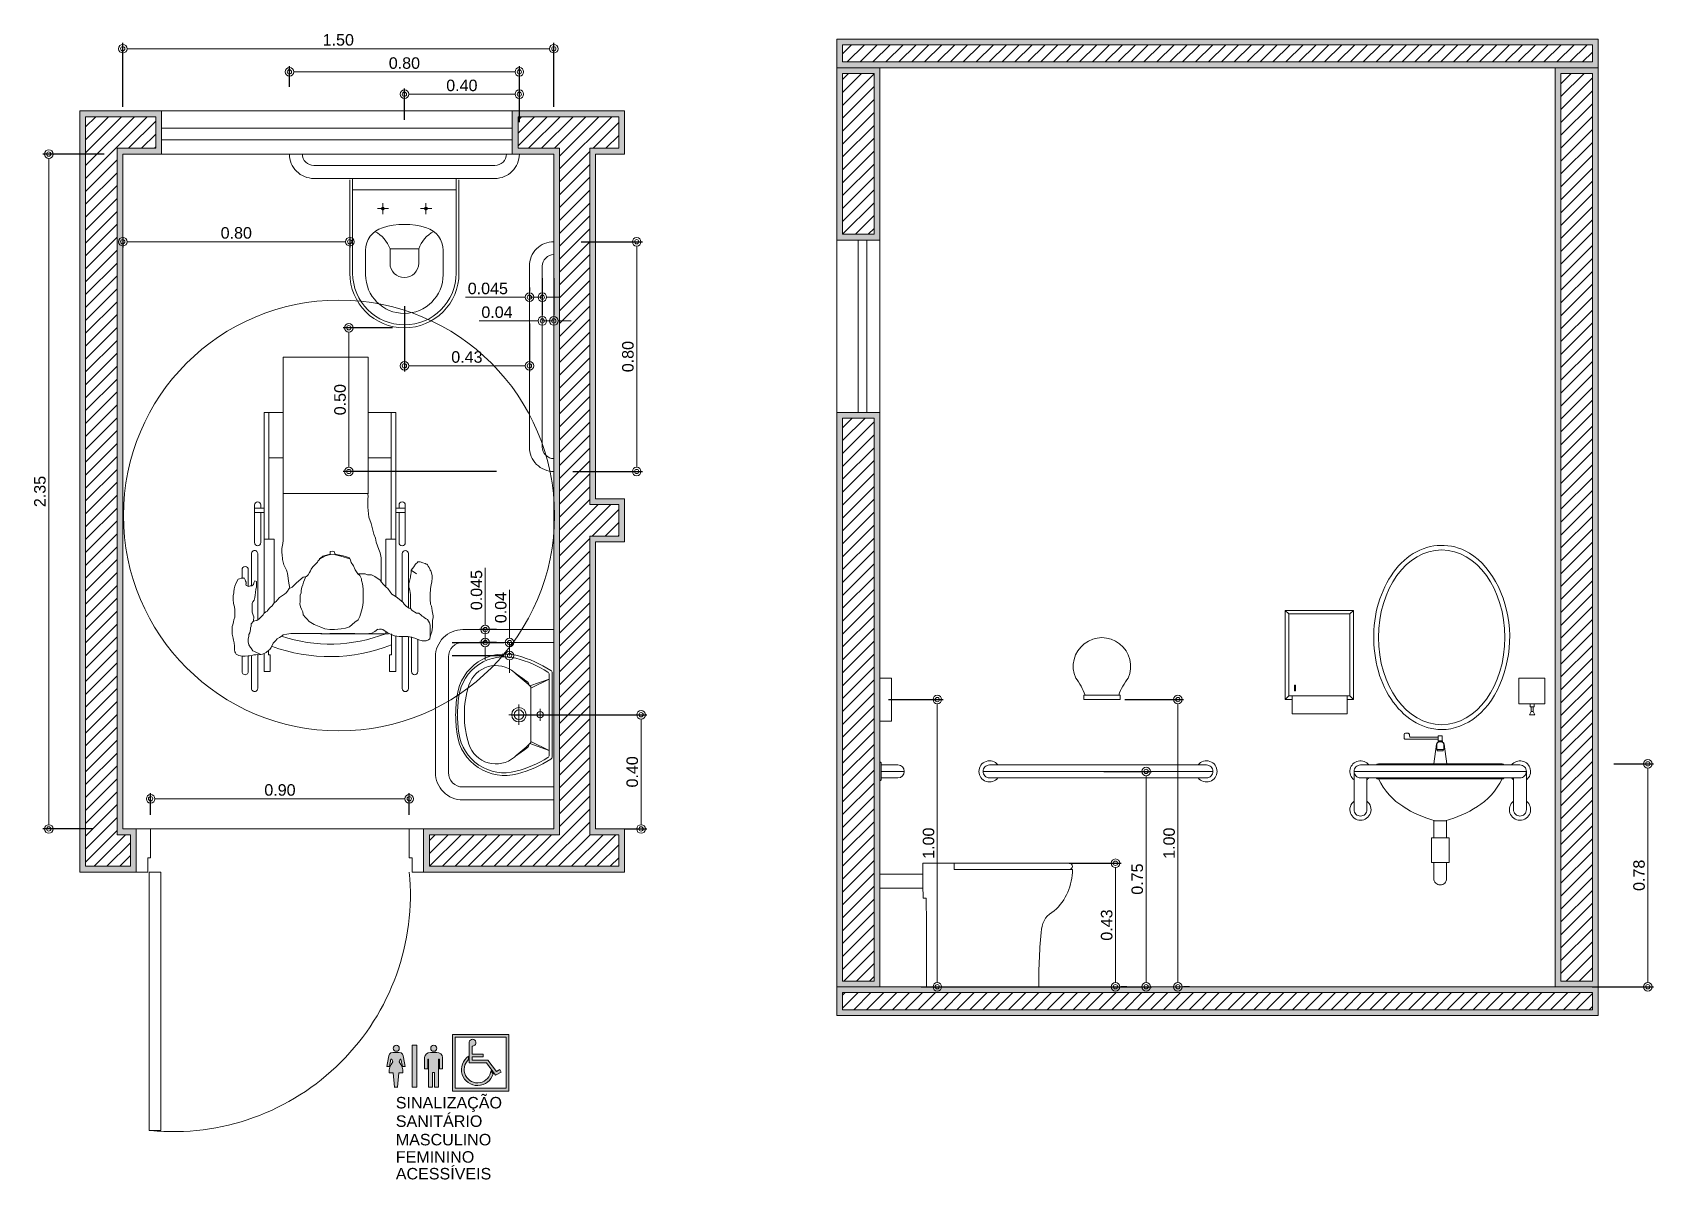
# Model space of a CAD drawing. Header units: millimetres. Extents: x 1.56 to 7.2, y 3.69 to 7.69.
import ezdxf

# ---------------------------------------------------------------- set-up
doc = ezdxf.new("R2010")
doc.units = ezdxf.units.MM
doc.header["$LTSCALE"] = 0.02
doc.header["$PDMODE"] = 34
doc.header["$PDSIZE"] = -3
doc.layers.add('contorno parede', color=7, linetype='Continuous', lineweight=13)
doc.layers.add('correções-01-06', color=250, linetype='Continuous', lineweight=0)
doc.styles.get("Standard").update_dxf_attribs({"font": 'ARIAL.TTF'})
doc.dimstyles.new('Copy of ISO-25', dxfattribs={"dimtxt": 0.04, "dimasz": 0.03, "dimexe": 0.02, "dimexo": 0.2, "dimgap": 0.01, "dimtad": 1, "dimzin": 1, "dimdsep": 46, "dimtxsty": 'Standard', "dimblk": 'ORIGIN2', "dimcen": 0.03, "dimadec": 0, "dimazin": 0, "dimtfac": 1, "dimtmove": 0, "dimatfit": 3, "dimldrblk": 'ORIGIN2', "dimfxl": 1, "dimlwd": 5, "dimarcsym": 0})

msp = doc.modelspace()

# ---------------------------------------------------------------- texts
at = {"layer": 'correções-01-06', "lineweight": 20, "ltscale": 0.02}
for s, p in [('SINALIZAÇÃO', (2.824, 3.9391)), ('SANITÁRIO', (2.824, 3.8749)), ('MASCULINO', (2.824, 3.8105)), ('FEMININO', (2.824, 3.7502)), ('ACESSÍVEIS', (2.824, 3.6919))]:
    msp.add_text(s, height=0.04, dxfattribs=at).set_placement(p)

# ---------------------------------------------------------------- blocks, each defined once
blk = doc.blocks.new('_Origin2')
at = {"layer": 'contorno parede', "color": 0, "lineweight": -2}
blk.add_line((-0.5, 0), (-1, 0), dxfattribs=at)
for radius in [0.5, 0.25]:
    blk.add_circle((0, 0), radius, dxfattribs=at)
blk = doc.blocks.new('*D25')
at = {"layer": 'correções-01-06', "color": 0, "lineweight": -2}
for p, q in [((4.538, 5.3626), (4.7284, 5.3626)), ((4.668, 4.3626), (4.7284, 4.3626))]:
    blk.add_line(p, q, dxfattribs=at)
at = {"layer": 'correções-01-06', "color": 0, "lineweight": 5}
blk.add_line((4.7084, 4.3926), (4.7084, 5.3326), dxfattribs=at)
at = {"layer": 'Defpoints', "color": 0}
for p in [(4.338, 5.3626), (4.7084, 5.3626), (4.468, 4.3626)]:
    blk.add_point(p, dxfattribs=at)
at = {"layer": 'correções-01-06', "color": 0, "lineweight": 5, "xscale": 0.03, "yscale": 0.03, "zscale": 0.03}
for p, rotation in [((4.7084, 5.3626), 90), ((4.7084, 4.3626), 270)]:
    blk.add_blockref('_Origin2', p, dxfattribs=dict(at, rotation=rotation))
at = {"layer": 'correções-01-06', "color": 0, "lineweight": 20, "insert": (4.678, 4.8626), "char_height": 0.04, "attachment_point": 5, "rotation": 90}
blk.add_mtext('1.00', dxfattribs=at)
blk = doc.blocks.new('*D24')
at = {"layer": 'correções-01-06', "color": 0, "lineweight": -2}
for p, q in [((5.3605, 5.3626), (5.5656, 5.3626)), ((5.5862, 4.3626), (5.5656, 4.3626))]:
    blk.add_line(p, q, dxfattribs=at)
at = {"layer": 'correções-01-06', "color": 0, "lineweight": 5}
blk.add_line((5.5456, 5.3326), (5.5456, 4.3926), dxfattribs=at)
at = {"layer": 'Defpoints', "color": 0}
for p in [(5.1605, 5.3626), (5.3862, 4.3626), (5.5456, 4.3626)]:
    blk.add_point(p, dxfattribs=at)
at = {"layer": 'correções-01-06', "color": 0, "lineweight": 5, "xscale": 0.03, "yscale": 0.03, "zscale": 0.03}
for p, rotation in [((5.5456, 5.3626), 90), ((5.5456, 4.3626), 270)]:
    blk.add_blockref('_Origin2', p, dxfattribs=dict(at, rotation=rotation))
at = {"layer": 'correções-01-06', "color": 0, "lineweight": 20, "insert": (5.5152, 4.8626), "char_height": 0.04, "attachment_point": 5, "rotation": 90}
blk.add_mtext('1.00', dxfattribs=at)
blk = doc.blocks.new('*D23')
at = {"layer": 'correções-01-06', "color": 0, "lineweight": -2}
for p, q in [((3.2287, 5.3098), (3.6974, 5.3098)), ((3.6215, 4.9121), (3.6974, 4.9121))]:
    blk.add_line(p, q, dxfattribs=at)
at = {"layer": 'correções-01-06', "color": 0, "lineweight": 5}
blk.add_line((3.6774, 4.9421), (3.6774, 5.2798), dxfattribs=at)
at = {"layer": 'Defpoints', "color": 0}
for p in [(3.0287, 5.3098), (3.6774, 5.3098), (3.4215, 4.9121)]:
    blk.add_point(p, dxfattribs=at)
at = {"layer": 'correções-01-06', "color": 0, "lineweight": 5, "xscale": 0.03, "yscale": 0.03, "zscale": 0.03}
for p, rotation in [((3.6774, 5.3098), 90), ((3.6774, 4.9121), 270)]:
    blk.add_blockref('_Origin2', p, dxfattribs=dict(at, rotation=rotation))
at = {"layer": 'correções-01-06', "color": 0, "lineweight": 20, "insert": (3.647, 5.1109), "char_height": 0.04, "attachment_point": 5, "rotation": 90}
blk.add_mtext('0.40', dxfattribs=at)
blk = doc.blocks.new('*D22')
at = {"layer": 'correções-01-06', "color": 0, "lineweight": -2}
for p, q in [((1.8086, 7.2621), (1.5962, 7.2621)), ((1.7709, 4.9121), (1.5962, 4.9121))]:
    blk.add_line(p, q, dxfattribs=at)
at = {"layer": 'correções-01-06', "color": 0, "lineweight": 5}
blk.add_line((1.6162, 7.2321), (1.6162, 4.9421), dxfattribs=at)
at = {"layer": 'Defpoints', "color": 0}
for p in [(2.0086, 7.2621), (1.6162, 4.9121), (1.9709, 4.9121)]:
    blk.add_point(p, dxfattribs=at)
at = {"layer": 'correções-01-06', "color": 0, "lineweight": 5, "xscale": 0.03, "yscale": 0.03, "zscale": 0.03}
for p, rotation in [((1.6162, 7.2621), 90), ((1.6162, 4.9121), 270)]:
    blk.add_blockref('_Origin2', p, dxfattribs=dict(at, rotation=rotation))
at = {"layer": 'correções-01-06', "color": 0, "lineweight": 20, "insert": (1.5857, 6.0871), "char_height": 0.04, "attachment_point": 5, "rotation": 90}
blk.add_mtext('2.35', dxfattribs=at)
blk = doc.blocks.new('*D21')
at = {"layer": 'correções-01-06', "color": 0, "lineweight": -2}
for p, q in [((5.2876, 5.1126), (5.4548, 5.1126)), ((4.6518, 4.3626), (5.4548, 4.3626))]:
    blk.add_line(p, q, dxfattribs=at)
at = {"layer": 'correções-01-06', "color": 0, "lineweight": 5}
blk.add_line((5.4348, 5.0826), (5.4348, 4.3926), dxfattribs=at)
at = {"layer": 'Defpoints', "color": 0}
for p in [(5.0876, 5.1126), (4.4518, 4.3626), (5.4348, 4.3626)]:
    blk.add_point(p, dxfattribs=at)
at = {"layer": 'correções-01-06', "color": 0, "lineweight": 5, "xscale": 0.03, "yscale": 0.03, "zscale": 0.03}
for p, rotation in [((5.4348, 5.1126), 90), ((5.4348, 4.3626), 270)]:
    blk.add_blockref('_Origin2', p, dxfattribs=dict(at, rotation=rotation))
at = {"layer": 'correções-01-06', "color": 0, "lineweight": 20, "insert": (5.4043, 4.7376), "char_height": 0.04, "attachment_point": 5, "rotation": 90}
blk.add_mtext('0.75', dxfattribs=at)
blk = doc.blocks.new('*D20')
at = {"layer": 'correções-01-06', "color": 0, "lineweight": -2}
for p, q in [((5.1671, 4.7926), (5.3484, 4.7926)), ((5.3677, 4.3626), (5.3484, 4.3626))]:
    blk.add_line(p, q, dxfattribs=at)
at = {"layer": 'correções-01-06', "color": 0, "lineweight": 5}
blk.add_line((5.3284, 4.7626), (5.3284, 4.3926), dxfattribs=at)
at = {"layer": 'Defpoints', "color": 0}
for p in [(4.9671, 4.7926), (5.1677, 4.3626), (5.3284, 4.3626)]:
    blk.add_point(p, dxfattribs=at)
at = {"layer": 'correções-01-06', "color": 0, "lineweight": 5, "xscale": 0.03, "yscale": 0.03, "zscale": 0.03}
for p, rotation in [((5.3284, 4.7926), 90), ((5.3284, 4.3626), 270)]:
    blk.add_blockref('_Origin2', p, dxfattribs=dict(at, rotation=rotation))
at = {"layer": 'correções-01-06', "color": 0, "lineweight": 20, "insert": (5.2979, 4.5776), "char_height": 0.04, "attachment_point": 5, "rotation": 90}
blk.add_mtext('0.43', dxfattribs=at)
blk = doc.blocks.new('*D19')
at = {"layer": 'correções-01-06', "color": 0, "lineweight": -2}
for p, q in [((3.3339, 6.8303), (3.3339, 6.7009)), ((3.3739, 6.8303), (3.3739, 6.7009))]:
    blk.add_line(p, q, dxfattribs=at)
at = {"layer": 'correções-01-06', "color": 0, "lineweight": 5}
for p, q in [((3.3039, 6.6809), (3.1142, 6.6809)), ((3.3739, 6.6809), (3.3339, 6.6809)), ((3.4039, 6.6809), (3.4339, 6.6809))]:
    blk.add_line(p, q, dxfattribs=at)
at = {"layer": 'Defpoints', "color": 0}
for p in [(3.3739, 6.6809), (3.3339, 6.6303), (3.3739, 6.6303)]:
    blk.add_point(p, dxfattribs=at)
at = {"layer": 'correções-01-06', "color": 0, "lineweight": 5, "xscale": 0.03, "yscale": 0.03, "zscale": 0.03}
blk.add_blockref('_Origin2', (3.3339, 6.6809), dxfattribs=at)
at = {"layer": 'correções-01-06', "color": 0, "lineweight": 5, "xscale": 0.03, "yscale": 0.03, "zscale": 0.03, "rotation": 180}
blk.add_blockref('_Origin2', (3.3739, 6.6809), dxfattribs=at)
at = {"layer": 'correções-01-06', "color": 0, "lineweight": 20, "insert": (3.1761, 6.7113), "char_height": 0.04, "attachment_point": 5}
blk.add_mtext('0.04', dxfattribs=at)
blk = doc.blocks.new('*D18')
at = {"layer": 'correções-01-06', "color": 0, "lineweight": -2}
for p, q in [((3.2889, 6.7974), (3.2889, 6.7835)), ((3.3339, 6.7974), (3.3339, 6.7835))]:
    blk.add_line(p, q, dxfattribs=at)
at = {"layer": 'correções-01-06', "color": 0, "lineweight": 5}
for p, q in [((3.2589, 6.7635), (3.0667, 6.7635)), ((3.3339, 6.7635), (3.2889, 6.7635)), ((3.3639, 6.7635), (3.3939, 6.7635))]:
    blk.add_line(p, q, dxfattribs=at)
at = {"layer": 'Defpoints', "color": 0}
for p in [(3.3339, 6.7635), (3.2889, 6.5974), (3.3339, 6.5974)]:
    blk.add_point(p, dxfattribs=at)
at = {"layer": 'correções-01-06', "color": 0, "lineweight": 5, "xscale": 0.03, "yscale": 0.03, "zscale": 0.03}
blk.add_blockref('_Origin2', (3.2889, 6.7635), dxfattribs=at)
at = {"layer": 'correções-01-06', "color": 0, "lineweight": 5, "xscale": 0.03, "yscale": 0.03, "zscale": 0.03, "rotation": 180}
blk.add_blockref('_Origin2', (3.3339, 6.7635), dxfattribs=at)
at = {"layer": 'correções-01-06', "color": 0, "lineweight": 20, "insert": (3.1443, 6.7939), "char_height": 0.04, "attachment_point": 5}
blk.add_mtext('0.045', dxfattribs=at)
blk = doc.blocks.new('*D17')
at = {"layer": 'correções-01-06', "color": 0, "lineweight": -2}
for p, q in [((3.4696, 6.9568), (3.6822, 6.9568)), ((3.4406, 6.1568), (3.6822, 6.1568))]:
    blk.add_line(p, q, dxfattribs=at)
at = {"layer": 'correções-01-06', "color": 0, "lineweight": 5}
blk.add_line((3.6622, 6.1868), (3.6622, 6.9268), dxfattribs=at)
at = {"layer": 'Defpoints', "color": 0}
for p in [(3.2696, 6.9568), (3.6622, 6.9568), (3.2406, 6.1568)]:
    blk.add_point(p, dxfattribs=at)
at = {"layer": 'correções-01-06', "color": 0, "lineweight": 5, "xscale": 0.03, "yscale": 0.03, "zscale": 0.03}
for p, rotation in [((3.6622, 6.9568), 90), ((3.6622, 6.1568), 270)]:
    blk.add_blockref('_Origin2', p, dxfattribs=dict(at, rotation=rotation))
at = {"layer": 'correções-01-06', "color": 0, "lineweight": 20, "insert": (3.6318, 6.5568), "char_height": 0.04, "attachment_point": 5, "rotation": 90}
blk.add_mtext('0.80', dxfattribs=at)
blk = doc.blocks.new('*D16')
at = {"layer": 'correções-01-06', "color": 0, "lineweight": -2}
for p, q in [((2.8539, 6.7321), (2.8539, 6.5047)), ((3.2889, 6.6718), (3.2889, 6.5047))]:
    blk.add_line(p, q, dxfattribs=at)
at = {"layer": 'correções-01-06', "color": 0, "lineweight": 5}
blk.add_line((2.8839, 6.5247), (3.2589, 6.5247), dxfattribs=at)
at = {"layer": 'Defpoints', "color": 0}
for p in [(2.8539, 6.9321), (3.2889, 6.8718), (3.2889, 6.5247)]:
    blk.add_point(p, dxfattribs=at)
at = {"layer": 'correções-01-06', "color": 0, "lineweight": 5, "xscale": 0.03, "yscale": 0.03, "zscale": 0.03, "rotation": 180}
blk.add_blockref('_Origin2', (2.8539, 6.5247), dxfattribs=at)
at = {"layer": 'correções-01-06', "color": 0, "lineweight": 5, "xscale": 0.03, "yscale": 0.03, "zscale": 0.03}
blk.add_blockref('_Origin2', (3.2889, 6.5247), dxfattribs=at)
at = {"layer": 'correções-01-06', "color": 0, "lineweight": 20, "insert": (3.0714, 6.5552), "char_height": 0.04, "attachment_point": 5}
blk.add_mtext('0.43', dxfattribs=at)
blk = doc.blocks.new('A$C468D35BB')
at = {"layer": 'correções-01-06'}
for p, q in [((0, 0.005), (0, 0.375)), ((0, 0.37), (0.33, 0.37)), ((0.005, 0.38), (0.33, 0.38)), ((0.04, 0.01), (0.04, 0.37)), ((0.105, 0.2461), (0.105, 0.2839)), ((0.2503, 0.325), (0.335, 0.325)), ((0.1239, 0.265), (0.0861, 0.265)), ((0.105, 0.265), (0.105, 0.2455)), ((0.245, 0.14), (0.245, 0.24)), ((0.245, 0.24), (0.295, 0.24)), ((0.1241, 0.115), (0.0859, 0.115)), ((0.105, 0.0959), (0.105, 0.1341)), ((0.105, 0.115), (0.105, 0.095)), ((0.295, 0.14), (0.245, 0.14)), ((0.33, 0.01), (0, 0.01)), ((0.335, 0.055), (0.2503, 0.055)), ((0.33, 0), (0.005, 0))]:
    blk.add_line(p, q, dxfattribs=at)
for centre in [(0.105, 0.265), (0.105, 0.115)]:
    blk.add_circle(centre, 0.005, dxfattribs=at)
for centre, radius, start, end in [((0.33, 0.19), 0.19, 270, 90), ((0.33, 0.19), 0.18, 270, 90), ((0.2503, 0.2425), 0.0825, 90, 163.0355), ((0.2798, 0.3408), 0.1066, 206.9395, 250.9647), ((0.335, 0.19), 0.135, 270, 90), ((0.4224, 0.19), 0.2624, 163.0355, 196.9645), ((0.295, 0.19), 0.05, 270, 90), ((0.2503, 0.1375), 0.0825, 196.9645, 270), ((0.2798, 0.0392), 0.1066, 109.0353, 153.0605)]:
    blk.add_arc(centre, radius, start, end, dxfattribs=at)
blk = doc.blocks.new('*D15')
at = {"layer": 'correções-01-06', "color": 0, "lineweight": -2}
for p, q in [((2.8128, 6.6571), (2.6405, 6.6571)), ((3.1739, 6.1568), (2.6405, 6.1568))]:
    blk.add_line(p, q, dxfattribs=at)
at = {"layer": 'correções-01-06', "color": 0, "lineweight": 5}
blk.add_line((2.6605, 6.6271), (2.6605, 6.1868), dxfattribs=at)
at = {"layer": 'Defpoints', "color": 0}
for p in [(3.0128, 6.6571), (2.6605, 6.1568), (3.3739, 6.1568)]:
    blk.add_point(p, dxfattribs=at)
at = {"layer": 'correções-01-06', "color": 0, "lineweight": 5, "xscale": 0.03, "yscale": 0.03, "zscale": 0.03}
for p, rotation in [((2.6605, 6.6571), 90), ((2.6605, 6.1568), 270)]:
    blk.add_blockref('_Origin2', p, dxfattribs=dict(at, rotation=rotation))
at = {"layer": 'correções-01-06', "color": 0, "lineweight": 20, "insert": (2.6301, 6.4069), "char_height": 0.04, "attachment_point": 5, "rotation": 90}
blk.add_mtext('0.50', dxfattribs=at)
blk = doc.blocks.new('*D14')
at = {"layer": 'correções-01-06', "color": 0, "lineweight": 5}
for p, q in [((3.2199, 5.5912), (3.2199, 5.7449)), ((3.2199, 5.5157), (3.2199, 5.5612)), ((3.2199, 5.4857), (3.2199, 5.4557))]:
    blk.add_line(p, q, dxfattribs=at)
at = {"layer": 'correções-01-06', "color": 0, "lineweight": -2}
for p, q in [((3.0199, 5.5612), (3.1999, 5.5612)), ((3.0199, 5.5157), (3.1999, 5.5157))]:
    blk.add_line(p, q, dxfattribs=at)
at = {"layer": 'Defpoints', "color": 0}
for p in [(3.2199, 5.5612), (3.2199, 5.5612), (3.2199, 5.5157)]:
    blk.add_point(p, dxfattribs=at)
at = {"layer": 'correções-01-06', "color": 0, "lineweight": 5, "xscale": 0.03, "yscale": 0.03, "zscale": 0.03}
for p, rotation in [((3.2199, 5.5612), 270), ((3.2199, 5.5157), 90)]:
    blk.add_blockref('_Origin2', p, dxfattribs=dict(at, rotation=rotation))
at = {"layer": 'correções-01-06', "color": 0, "lineweight": 20, "insert": (3.1895, 5.683), "char_height": 0.04, "attachment_point": 5, "rotation": 90}
blk.add_mtext('0.04', dxfattribs=at)
blk = doc.blocks.new('*D13')
at = {"layer": 'correções-01-06', "color": 0, "lineweight": 5}
for p, q in [((3.1352, 5.6362), (3.1352, 5.8214)), ((3.1352, 5.5612), (3.1352, 5.6062)), ((3.1352, 5.5312), (3.1352, 5.5012))]:
    blk.add_line(p, q, dxfattribs=at)
at = {"layer": 'correções-01-06', "color": 0, "lineweight": -2}
for p, q in [((3.1739, 5.6062), (3.1152, 5.6062)), ((3.1739, 5.5612), (3.1152, 5.5612))]:
    blk.add_line(p, q, dxfattribs=at)
at = {"layer": 'Defpoints', "color": 0}
for p in [(3.1352, 5.6062), (3.3739, 5.6062), (3.3739, 5.5612)]:
    blk.add_point(p, dxfattribs=at)
at = {"layer": 'correções-01-06', "color": 0, "lineweight": 5, "xscale": 0.03, "yscale": 0.03, "zscale": 0.03}
for p, rotation in [((3.1352, 5.6062), 270), ((3.1352, 5.5612), 90)]:
    blk.add_blockref('_Origin2', p, dxfattribs=dict(at, rotation=rotation))
at = {"layer": 'correções-01-06', "color": 0, "lineweight": 20, "insert": (3.1048, 5.7438), "char_height": 0.04, "attachment_point": 5, "rotation": 90}
blk.add_mtext('0.045', dxfattribs=at)
blk = doc.blocks.new('*D12')
at = {"layer": 'correções-01-06', "color": 0, "lineweight": -2}
for p, q in [((1.8739, 7.4263), (1.8739, 7.6489)), ((3.3739, 7.4263), (3.3739, 7.6489))]:
    blk.add_line(p, q, dxfattribs=at)
at = {"layer": 'correções-01-06', "color": 0, "lineweight": 5}
blk.add_line((1.9039, 7.6289), (3.3439, 7.6289), dxfattribs=at)
at = {"layer": 'Defpoints', "color": 0}
for p in [(3.3739, 7.6289), (1.8739, 7.2263), (3.3739, 7.2263)]:
    blk.add_point(p, dxfattribs=at)
at = {"layer": 'correções-01-06', "color": 0, "lineweight": 5, "xscale": 0.03, "yscale": 0.03, "zscale": 0.03, "rotation": 180}
blk.add_blockref('_Origin2', (1.8739, 7.6289), dxfattribs=at)
at = {"layer": 'correções-01-06', "color": 0, "lineweight": 5, "xscale": 0.03, "yscale": 0.03, "zscale": 0.03}
blk.add_blockref('_Origin2', (3.3739, 7.6289), dxfattribs=at)
at = {"layer": 'correções-01-06', "color": 0, "lineweight": 20, "insert": (2.6239, 7.6594), "char_height": 0.04, "attachment_point": 5}
blk.add_mtext('1.50', dxfattribs=at)
blk = doc.blocks.new('*D11')
at = {"layer": 'correções-01-06', "color": 0, "lineweight": -2}
for p, q in [((2.4539, 7.4963), (2.4539, 7.5682)), ((3.2539, 7.3727), (3.2539, 7.5682))]:
    blk.add_line(p, q, dxfattribs=at)
at = {"layer": 'correções-01-06', "color": 0, "lineweight": 5}
blk.add_line((3.2239, 7.5482), (2.4839, 7.5482), dxfattribs=at)
at = {"layer": 'Defpoints', "color": 0}
for p in [(2.4539, 7.5482), (2.4539, 7.2963), (3.2539, 7.1727)]:
    blk.add_point(p, dxfattribs=at)
at = {"layer": 'correções-01-06', "color": 0, "lineweight": 5, "xscale": 0.03, "yscale": 0.03, "zscale": 0.03, "rotation": 180}
blk.add_blockref('_Origin2', (2.4539, 7.5482), dxfattribs=at)
at = {"layer": 'correções-01-06', "color": 0, "lineweight": 5, "xscale": 0.03, "yscale": 0.03, "zscale": 0.03}
blk.add_blockref('_Origin2', (3.2539, 7.5482), dxfattribs=at)
at = {"layer": 'correções-01-06', "color": 0, "lineweight": 20, "insert": (2.8539, 7.5786), "char_height": 0.04, "attachment_point": 5}
blk.add_mtext('0.80', dxfattribs=at)
blk = doc.blocks.new('*D10')
at = {"layer": 'correções-01-06', "color": 0, "lineweight": -2}
for p, q in [((1.8739, 6.9721), (1.8739, 6.9369)), ((2.6639, 6.9721), (2.6639, 6.9369))]:
    blk.add_line(p, q, dxfattribs=at)
at = {"layer": 'correções-01-06', "color": 0, "lineweight": 5}
blk.add_line((2.6339, 6.9569), (1.9039, 6.9569), dxfattribs=at)
at = {"layer": 'Defpoints', "color": 0}
for p in [(1.8739, 7.1721), (2.6639, 7.1721), (1.8739, 6.9569)]:
    blk.add_point(p, dxfattribs=at)
at = {"layer": 'correções-01-06', "color": 0, "lineweight": 5, "xscale": 0.03, "yscale": 0.03, "zscale": 0.03, "rotation": 180}
blk.add_blockref('_Origin2', (1.8739, 6.9569), dxfattribs=at)
at = {"layer": 'correções-01-06', "color": 0, "lineweight": 5, "xscale": 0.03, "yscale": 0.03, "zscale": 0.03}
blk.add_blockref('_Origin2', (2.6639, 6.9569), dxfattribs=at)
at = {"layer": 'correções-01-06', "color": 0, "lineweight": 20, "insert": (2.2689, 6.9873), "char_height": 0.04, "attachment_point": 5}
blk.add_mtext('0.80', dxfattribs=at)
blk = doc.blocks.new('*D9')
at = {"layer": 'correções-01-06', "color": 0, "lineweight": -2}
for p, q in [((2.8539, 7.3814), (2.8539, 7.4904)), ((3.2539, 7.4664), (3.2539, 7.4904))]:
    blk.add_line(p, q, dxfattribs=at)
at = {"layer": 'correções-01-06', "color": 0, "lineweight": 5}
blk.add_line((2.8839, 7.4704), (3.2239, 7.4704), dxfattribs=at)
at = {"layer": 'Defpoints', "color": 0}
for p in [(3.2539, 7.4704), (3.2539, 7.2664), (2.8539, 7.1814)]:
    blk.add_point(p, dxfattribs=at)
at = {"layer": 'correções-01-06', "color": 0, "lineweight": 5, "xscale": 0.03, "yscale": 0.03, "zscale": 0.03, "rotation": 180}
blk.add_blockref('_Origin2', (2.8539, 7.4704), dxfattribs=at)
at = {"layer": 'correções-01-06', "color": 0, "lineweight": 5, "xscale": 0.03, "yscale": 0.03, "zscale": 0.03}
blk.add_blockref('_Origin2', (3.2539, 7.4704), dxfattribs=at)
at = {"layer": 'correções-01-06', "color": 0, "lineweight": 20, "insert": (3.0539, 7.5008), "char_height": 0.04, "attachment_point": 5}
blk.add_mtext('0.40', dxfattribs=at)
blk = doc.blocks.new('*D8')
at = {"layer": 'correções-01-06', "color": 0, "lineweight": -2}
for p, q in [((7.0622, 5.1389), (7.2009, 5.1389)), ((6.9877, 4.3626), (7.2009, 4.3626))]:
    blk.add_line(p, q, dxfattribs=at)
at = {"layer": 'correções-01-06', "color": 0, "lineweight": 5}
blk.add_line((7.1809, 4.3926), (7.1809, 5.1089), dxfattribs=at)
at = {"layer": 'Defpoints', "color": 0}
for p in [(6.8622, 5.1389), (7.1809, 5.1389), (6.7877, 4.3626)]:
    blk.add_point(p, dxfattribs=at)
at = {"layer": 'correções-01-06', "color": 0, "lineweight": 5, "xscale": 0.03, "yscale": 0.03, "zscale": 0.03}
for p, rotation in [((7.1809, 5.1389), 90), ((7.1809, 4.3626), 270)]:
    blk.add_blockref('_Origin2', p, dxfattribs=dict(at, rotation=rotation))
at = {"layer": 'correções-01-06', "color": 0, "lineweight": 20, "insert": (7.1505, 4.7508), "char_height": 0.04, "attachment_point": 5, "rotation": 90}
blk.add_mtext('0.78', dxfattribs=at)
blk = doc.blocks.new('A$C4D2B108A')
at = {"layer": 'correções-01-06'}
h = blk.add_hatch(color=1, dxfattribs=at)
h.paths.add_polyline_path([(215.8, 150.9), (201.8, 150.9), (187.8, 150.9, 0.382235), (162.7, 128.4), (162.7, 79.6), (177, 79.6), (177, 121.9), (180.3, 121.9), (180.3, 0), (197.6, 0), (197.6, 63.5), (201.8, 63.5), (206.1, 63.5), (206.1, 0), (223.3, 0), (223.3, 121.9), (226.6, 121.9), (226.6, 79.6), (240.9, 79.6), (240.9, 128.4, 0.382235)])
h.paths.add_polyline_path([(53.1, 150.9), (39.1, 150.9), (25.1, 150.9, 0.379296), (6.2, 128.4), (0, 89.9), (11.6, 89.9), (17.5, 121.9), (20.8, 121.9), (25.1, 109.3, 0.180162), (9.6, 62.3), (26.9, 62.3), (32.4, 0.3), (45.8, 0.3), (51.4, 62.3), (68.7, 62.3, 0.180162), (53.2, 109.3), (57.5, 121.9), (60.7, 121.9), (66.6, 89.9), (78.2, 89.9), (72, 128.4, 0.379296)])
h.paths.add_polyline_path([(26.8, 168.7, 1), (53.3, 168.7, 1)])
h.paths.add_polyline_path([(216, 168.7, 1), (189.5, 168.7, 1)])
h.paths.add_polyline_path([(129.2, 182.6), (109.3, 182.6), (109.3, 0.6), (129.2, 0.6)])
at = {"layer": 'correções-01-06', "color": 1}
for points in [[(39.1, 150.9), (25.1, 150.9, 0.379296), (6.2, 128.4), (0, 89.9), (11.6, 89.9), (17.5, 121.9), (20.8, 121.9)], [(39.1, 150.9), (53.1, 150.9, -0.379296), (72, 128.4), (78.2, 89.9), (66.6, 89.9), (60.7, 121.9), (57.5, 121.9)], [(201.8, 150.9), (187.8, 150.9, 0.382235), (162.7, 128.4), (162.7, 79.6), (177, 79.6), (177, 121.9), (180.3, 121.9), (180.3, 0), (197.6, 0), (197.6, 63.5), (201.8, 63.5)], [(201.8, 150.9), (215.8, 150.9, -0.382235), (240.9, 128.4), (240.9, 79.6), (226.6, 79.6), (226.6, 121.9), (223.3, 121.9), (223.3, 0), (206.1, 0), (206.1, 63.5), (201.8, 63.5)], [(20.8, 121.9), (25.1, 109.3, 0.180162), (9.6, 62.3), (26.9, 62.3), (32.4, 0.3), (46.9, 0.3)], [(57.5, 121.9), (53.2, 109.3, -0.180162), (68.7, 62.3), (51.4, 62.3), (45.8, 0.3), (31.3, 0.3)]]:
    blk.add_lwpolyline(points, format="xyb", dxfattribs=at)
blk.add_lwpolyline([(109.3, 0.6), (129.2, 0.6), (129.2, 182.6), (109.3, 182.6)], close=True, dxfattribs=at)
for centre in [(40, 168.7), (202.7, 168.7)]:
    blk.add_circle(centre, 13.3, dxfattribs=at)
blk = doc.blocks.new('A$C43155123')
h = blk.add_hatch(color=1)
h.paths.add_polyline_path([(1.882, 1.882), (0, 1.882), (0, 0), (1.882, 0)])
h.paths.add_polyline_path([(1.791, 0.091), (0.091, 0.091), (0.091, 1.791), (1.791, 1.791)], flags=16)
h.paths.add_polyline_path([(1.182, 1.032), (1.465, 0.646), (1.58, 0.713), (1.621, 0.632), (1.437, 0.53), (1.136, 0.941), (0.564, 0.941), (0.564, 1.629, -0.905787), (0.784, 1.629, -0.48372), (0.654, 1.496), (0.654, 1.232), (1.028, 1.232), (1.028, 1.141), (0.654, 1.141), (0.654, 1.032)], flags=0)
h.paths.add_polyline_path([(1.282, 0.678), (1.356, 0.577, -1.441604), (0.539, 1.162), (0.539, 1.047, 1.466043)], flags=0)
at = {"color": 1}
for points in [[(0, 0), (1.882, 0), (1.882, 1.882), (0, 1.882)], [(0.091, 0.091), (1.791, 0.091), (1.791, 1.791), (0.091, 1.791)]]:
    blk.add_lwpolyline(points, close=True, dxfattribs=at)
for points in [[(1.182, 1.032), (0.654, 1.032), (0.654, 1.141), (1.028, 1.141), (1.028, 1.232), (0.654, 1.232), (0.654, 1.496, 0.48372), (0.784, 1.629, 0.905787), (0.564, 1.629), (0.564, 0.941), (1.136, 0.941), (1.437, 0.53), (1.621, 0.632), (1.58, 0.713), (1.465, 0.646)], [(1.356, 0.577), (1.282, 0.678, -1.466043), (0.539, 1.047), (0.539, 1.162, 1.441604)]]:
    blk.add_lwpolyline(points, format="xyb", close=True, dxfattribs=at)
blk = doc.blocks.new('*D7')
at = {"layer": 'correções-01-06', "color": 0, "lineweight": -2}
for p, q in [((1.9709, 4.9616), (1.9709, 5.0373)), ((2.8709, 4.9616), (2.8709, 5.0373))]:
    blk.add_line(p, q, dxfattribs=at)
at = {"layer": 'correções-01-06', "color": 0, "lineweight": 5}
blk.add_line((2.0009, 5.0173), (2.8409, 5.0173), dxfattribs=at)
at = {"layer": 'Defpoints', "color": 0}
for p in [(2.8709, 5.0173), (1.9709, 4.7616), (2.8709, 4.7616)]:
    blk.add_point(p, dxfattribs=at)
at = {"layer": 'correções-01-06', "color": 0, "lineweight": 5, "xscale": 0.03, "yscale": 0.03, "zscale": 0.03, "rotation": 180}
blk.add_blockref('_Origin2', (1.9709, 5.0173), dxfattribs=at)
at = {"layer": 'correções-01-06', "color": 0, "lineweight": 5, "xscale": 0.03, "yscale": 0.03, "zscale": 0.03}
blk.add_blockref('_Origin2', (2.8709, 5.0173), dxfattribs=at)
at = {"layer": 'correções-01-06', "color": 0, "lineweight": 20, "insert": (2.4209, 5.0477), "char_height": 0.04, "attachment_point": 5}
blk.add_mtext('0.90', dxfattribs=at)

# ---------------------------------------------------------------- dimensions: what is measured, and where the dimension line sits
at = {"layer": 'correções-01-06', "lineweight": 20}
for base, p1, p2, picture, middle in [((3.3739, 7.6289), (1.8739, 7.2263), (3.3739, 7.2263), '*D12', (2.6239, 7.6594)), ((2.4539, 7.5482), (3.2539, 7.1727), (2.4539, 7.2963), '*D11', (2.8539, 7.5786)), ((3.2539, 7.4704), (2.8539, 7.1814), (3.2539, 7.2664), '*D9', (3.0539, 7.5008)), ((3.288872, 6.524729), (2.853873, 6.932059), (3.288872, 6.871826), '*D16', (3.071372, 6.555166)), ((2.8709, 5.0173), (1.9709, 4.7616), (2.8709, 4.7616), '*D7', (2.4209, 5.0477))]:
    dim = msp.add_linear_dim(base=base, p1=p1, p2=p2, dimstyle='Copy of ISO-25', dxfattribs=at)
    dim.commit()
    dim.dimension.update_dxf_attribs({"geometry": picture, "text_midpoint": middle})
for base, p1, p2, picture, middle in [((1.6162, 4.9121), (2.0086, 7.2621), (1.9709, 4.9121), '*D22', (1.5857, 6.0871)), ((3.6622, 6.9568), (3.2406, 6.1568), (3.2696, 6.9568), '*D17', (3.6318, 6.5568)), ((2.6605, 6.1568), (3.0128, 6.6571), (3.3739, 6.1568), '*D15', (2.6301, 6.4069)), ((4.7084, 5.3626), (4.468, 4.3626), (4.338, 5.3626), '*D25', (4.678, 4.8626)), ((5.5456, 4.3626), (5.1605, 5.3626), (5.3862, 4.3626), '*D24', (5.5152, 4.8626)), ((3.6774, 5.3098), (3.4215, 4.9121), (3.0287, 5.3098), '*D23', (3.647, 5.1109)), ((7.1809, 5.1389), (6.7877, 4.3626), (6.8622, 5.1389), '*D8', (7.1505, 4.7508)), ((5.4348, 4.3626), (5.0876, 5.1126), (4.4518, 4.3626), '*D21', (5.4043, 4.7376)), ((5.3284, 4.3626), (4.9671, 4.7926), (5.1677, 4.3626), '*D20', (5.2979, 4.5776))]:
    dim = msp.add_linear_dim(base=base, p1=p1, p2=p2, angle=90, dimstyle='Copy of ISO-25', dxfattribs=at)
    dim.commit()
    dim.dimension.update_dxf_attribs({"geometry": picture, "text_midpoint": middle})
dim = msp.add_linear_dim(base=(1.8739, 6.9569), p1=(2.6639, 7.1721), p2=(1.8739, 7.1721), text='0.80', dimstyle='Copy of ISO-25', dxfattribs=at)
dim.commit()
dim.dimension.update_dxf_attribs({"geometry": '*D10', "text_midpoint": (2.2689, 6.9873)})
dim = msp.add_linear_dim(base=(3.3739, 6.6809), p1=(3.3339, 6.6303), p2=(3.3739, 6.6303), dimstyle='Copy of ISO-25', dxfattribs=at)
dim.commit()
dim.dimension.update_dxf_attribs({"geometry": '*D19', "text_midpoint": (3.1761, 6.6809), "dimtype": 160})
dim = msp.add_linear_dim(base=(3.3339, 6.7635), p1=(3.2889, 6.5974), p2=(3.3339, 6.5974), text='0.045', dimstyle='Copy of ISO-25', dxfattribs=at)
dim.commit()
dim.dimension.update_dxf_attribs({"geometry": '*D18', "text_midpoint": (3.1443, 6.7635), "dimtype": 160})
for base, p1, p2, text, picture, middle in [((3.1352, 5.6062), (3.3739, 5.5612), (3.3739, 5.6062), '0.045', '*D13', (3.1048, 5.7438)), ((3.2199, 5.5612), (3.2199, 5.5157), (3.2199, 5.5612), '0.04', '*D14', (3.1895, 5.683))]:
    dim = msp.add_linear_dim(base=base, p1=p1, p2=p2, angle=90, text=text, dimstyle='Copy of ISO-25', dxfattribs=at)
    dim.commit()
    dim.dimension.update_dxf_attribs({"geometry": picture, "text_midpoint": middle})

# ---------------------------------------------------------------- hatches: boundary and pattern name
at = {"layer": 'correções-01-06', "lineweight": 20}
h = msp.add_hatch(dxfattribs=at)
h.set_pattern_fill('ANSI31', color=256, scale=0.01, style=0)
h.set_pattern_definition([(45, (33.338165, -28.491035), (-0.02245064, 0.02245064), [])])
h.paths.add_polyline_path([(3.4995, 7.2821), (3.5999, 7.2821), (3.5999, 7.3921), (3.2494, 7.3921), (3.2494, 7.2821), (3.3939, 7.2821), (3.3939, 4.8921), (2.9409, 4.8921), (2.9409, 4.7821), (3.5999, 4.7821), (3.5999, 4.8921), (3.4995, 4.8921), (3.4995, 5.9321), (3.5999, 5.9321), (3.5999, 6.0421), (3.4995, 6.0421)])
h.paths.add_polyline_path([(1.8539, 7.2821), (1.9886, 7.2821), (1.9886, 7.3921), (1.7439, 7.3921), (1.7439, 4.7821), (1.9009, 4.7821), (1.9009, 4.8921), (1.8539, 4.8921)])
h.paths.add_polyline_path([(4.4885, 6.3426), (4.3785, 6.3426), (4.3785, 4.3826), (4.4885, 4.3826)])
h.paths.add_polyline_path([(4.4885, 7.5426), (4.3785, 7.5426), (4.3785, 6.9826), (4.4885, 6.9826)])
h.paths.add_polyline_path([(6.9885, 7.6426), (4.3785, 7.6426), (4.3785, 7.5826), (6.9885, 7.5826)])
h.paths.add_polyline_path([(6.9885, 7.5426), (6.8785, 7.5426), (6.8785, 4.3826), (6.9885, 4.3826)])
h.paths.add_polyline_path([(6.9885, 4.3426), (4.3785, 4.3426), (4.3785, 4.2826), (6.9885, 4.2826)])
h = msp.add_hatch(color=256, dxfattribs=at)
h.paths.add_polyline_path([(4.5085, 7.5626), (4.3585, 7.5626), (4.3585, 6.9626), (4.5085, 6.9626)])
h.paths.add_polyline_path([(4.4885, 7.5426), (4.4885, 6.9826), (4.3785, 6.9826), (4.3785, 7.5426)], flags=16)
h.paths.add_polyline_path([(7.0085, 7.6626), (4.3585, 7.6626), (4.3585, 7.5626), (4.5085, 7.5626), (7.0085, 7.5626)])
h.paths.add_polyline_path([(6.9885, 7.6426), (6.9885, 7.5826), (4.3785, 7.5826), (4.3785, 7.6426)], flags=16)
h.paths.add_polyline_path([(7.0085, 4.3626), (6.8585, 4.3626), (4.3585, 4.3626), (4.3585, 4.2626), (7.0085, 4.2626)])
h.paths.add_polyline_path([(6.9885, 4.2826), (4.3785, 4.2826), (4.3785, 4.3426), (6.9885, 4.3426)], flags=16)
h.paths.add_polyline_path([(7.0085, 7.5626), (6.8585, 7.5626), (6.8585, 4.3626), (7.0085, 4.3626)])
h.paths.add_polyline_path([(6.9885, 4.3826), (6.8785, 4.3826), (6.8785, 7.5426), (6.9885, 7.5426)], flags=16)
h.paths.add_polyline_path([(4.5085, 6.3626), (4.3585, 6.3626), (4.3585, 4.3626), (4.5085, 4.3626)])
h.paths.add_polyline_path([(4.4885, 4.3826), (4.3785, 4.3826), (4.3785, 6.3426), (4.4885, 6.3426)], flags=16)
h = msp.add_hatch(color=256, dxfattribs=at)
h.paths.add_polyline_path([(2.0086, 7.4121), (1.7239, 7.4121), (1.7239, 4.7621), (1.9209, 4.7621), (1.9209, 4.9121), (1.8739, 4.9121), (1.8739, 7.2621), (2.0086, 7.2621)])
h.paths.add_polyline_path([(1.9886, 7.2821), (1.8539, 7.2821), (1.8539, 4.8921), (1.9009, 4.8921), (1.9009, 4.7821), (1.7439, 4.7821), (1.7439, 7.3921), (1.9886, 7.3921)], flags=16)
h = msp.add_hatch(color=256, dxfattribs=at)
h.paths.add_polyline_path([(3.6199, 7.4121), (3.2294, 7.4121), (3.2294, 7.2621), (3.2539, 7.2621), (3.3739, 7.2621), (3.3739, 6.0627, -0.019745), (3.3762, 6.0035, -0.019745), (3.3739, 5.9443), (3.3739, 4.9121), (2.9209, 4.9121), (2.9209, 4.7621), (3.6199, 4.7621), (3.6199, 4.9121), (3.5195, 4.9121), (3.5195, 5.9121), (3.6199, 5.9121), (3.6199, 6.0621), (3.5195, 6.0621), (3.5195, 7.2621), (3.6199, 7.2621)])
h.paths.add_polyline_path([(3.5999, 7.3921), (3.5999, 7.2821), (3.4995, 7.2821), (3.4995, 6.0421), (3.5999, 6.0421), (3.5999, 5.9321), (3.4995, 5.9321), (3.4995, 4.8921), (3.5999, 4.8921), (3.5999, 4.7821), (2.9409, 4.7821), (2.9409, 4.8921), (3.3939, 4.8921), (3.3939, 7.2821), (3.2494, 7.2821), (3.2494, 7.3921)], flags=16)

# ---------------------------------------------------------------- linework, layer by layer
for p, q in [((4.4335, 6.3626), (4.4335, 6.9626)), ((4.4635, 6.3626), (4.4635, 6.9626)), ((2.432, 6.5545), (2.7274, 6.5545)), ((2.432, 6.0806), (2.432, 6.5545)), ((2.7274, 6.5545), (2.7274, 6.0806)), ((2.3655, 6.3624), (2.3655, 6.0292)), ((2.3655, 6.3624), (2.432, 6.3624)), ((2.3818, 6.3624), (2.3818, 5.9208)), ((2.7274, 6.3624), (2.8243, 6.3624)), ((2.808, 6.3624), (2.808, 5.9208)), ((2.8243, 6.3624), (2.8243, 6.0292)), ((2.432, 6.204), (2.3818, 6.204)), ((2.808, 6.204), (2.7274, 6.204)), ((2.3327, 6.0402), (2.3327, 5.9091)), ((2.3545, 6.0292), (2.3545, 6.0402)), ((2.432, 6.0862), (2.4322, 6.0805)), ((2.432, 6.0749), (2.432, 6.0862)), ((2.7274, 6.0806), (2.432, 6.0806)), ((2.432, 6.0635), (2.432, 6.0749)), ((2.4325, 6.0494), (2.432, 6.0635)), ((2.432, 6.0323), (2.4325, 6.0494)), ((2.4322, 6.0805), (2.4494, 6.0805)), ((2.4494, 6.0805), (2.4657, 6.0805)), ((2.4657, 6.0805), (2.5065, 6.0805)), ((2.5065, 6.0805), (2.5419, 6.0805)), ((2.5419, 6.0805), (2.5536, 6.0805)), ((2.5536, 6.0805), (2.5629, 6.0805)), ((2.5629, 6.0805), (2.5797, 6.0806)), ((2.5797, 6.0806), (2.7274, 6.0806)), ((2.7269, 6.0445), (2.7264, 6.0322)), ((2.7273, 6.0713), (2.7269, 6.0601)), ((2.7269, 6.0601), (2.7269, 6.0541)), ((2.7269, 6.0541), (2.7269, 6.0445)), ((2.7274, 6.0806), (2.7271, 6.0766)), ((2.7271, 6.0766), (2.7273, 6.0713)), ((2.8352, 6.0292), (2.8352, 6.0402)), ((2.8571, 6.0402), (2.8571, 5.9091)), ((2.3655, 6.0292), (2.3327, 6.0292)), ((2.3655, 6.0141), (2.3327, 6.0141)), ((2.3545, 5.9091), (2.3545, 6.0141)), ((2.3655, 6.0292), (2.3655, 5.8905)), ((2.432, 6.0238), (2.432, 6.0323)), ((2.432, 6.0068), (2.432, 6.0238)), ((2.432, 5.9926), (2.432, 6.0068)), ((2.432, 5.9756), (2.432, 5.9926)), ((2.7264, 6.0322), (2.7303, 5.9983)), ((2.7303, 5.9983), (2.7388, 5.9756)), ((2.8243, 6.0292), (2.8243, 5.8241)), ((2.8243, 6.0292), (2.8571, 6.0292)), ((2.8243, 6.0141), (2.8571, 6.0141)), ((2.8352, 5.9091), (2.8352, 6.0141)), ((2.432, 5.9642), (2.432, 5.9756)), ((2.432, 5.9557), (2.432, 5.9642)), ((2.432, 5.9415), (2.432, 5.9557)), ((2.432, 5.9358), (2.432, 5.9415)), ((2.432, 5.9245), (2.432, 5.9358)), ((2.4321, 5.917), (2.432, 5.9245)), ((2.7388, 5.9756), (2.7473, 5.9387)), ((2.7473, 5.9387), (2.753, 5.9245)), ((2.753, 5.9245), (2.7558, 5.9103)), ((2.3218, 5.8709), (2.3218, 5.8577)), ((2.3436, 5.8709), (2.3436, 5.8512)), ((2.3655, 5.9208), (2.4007, 5.9208)), ((2.3655, 5.8905), (2.3655, 5.8227)), ((2.4007, 5.9208), (2.4007, 5.9045)), ((2.4007, 5.907), (2.4007, 5.6992)), ((2.4272, 5.8762), (2.4277, 5.8802)), ((2.4285, 5.8649), (2.4272, 5.8762)), ((2.4277, 5.8883), (2.431, 5.9063)), ((2.4277, 5.8802), (2.4277, 5.8883)), ((2.431, 5.9063), (2.4321, 5.917)), ((2.5952, 5.8691), (2.5739, 5.863)), ((2.5796, 5.8626), (2.5964, 5.8679)), ((2.5961, 5.8782), (2.5951, 5.8764)), ((2.5951, 5.8764), (2.5951, 5.8735)), ((2.5951, 5.8735), (2.5952, 5.8691)), ((2.6034, 5.8789), (2.5961, 5.8782)), ((2.5964, 5.8679), (2.6147, 5.8669)), ((2.6086, 5.8779), (2.6034, 5.8789)), ((2.6112, 5.8772), (2.6086, 5.8779)), ((2.6119, 5.8699), (2.6112, 5.8772)), ((2.6177, 5.8679), (2.6119, 5.8699)), ((2.6291, 5.865), (2.6177, 5.8679)), ((2.7558, 5.9103), (2.7644, 5.8847)), ((2.7644, 5.8847), (2.77, 5.8734)), ((2.77, 5.8734), (2.7729, 5.8564)), ((2.7891, 5.9208), (2.7891, 5.7586)), ((2.8243, 5.9208), (2.7891, 5.9208)), ((2.8462, 5.8709), (2.8462, 5.8421)), ((2.868, 5.8709), (2.868, 5.819)), ((2.289, 5.8148), (2.289, 5.7872)), ((2.3108, 5.8147), (2.3108, 5.7577)), ((2.3218, 5.8586), (2.3218, 5.7589)), ((2.3436, 5.8586), (2.3436, 5.6393)), ((2.3655, 5.8333), (2.3655, 5.663)), ((2.4292, 5.8544), (2.4285, 5.8649)), ((2.4298, 5.8508), (2.4292, 5.8544)), ((2.4345, 5.8323), (2.4298, 5.8508)), ((2.4377, 5.8252), (2.4345, 5.8323)), ((2.4434, 5.8138), (2.4377, 5.8252)), ((2.4455, 5.8068), (2.4434, 5.8138)), ((2.527, 5.8112), (2.5242, 5.8056)), ((2.5299, 5.8169), (2.527, 5.8112)), ((2.5355, 5.8254), (2.5299, 5.8169)), ((2.5384, 5.8282), (2.5355, 5.8254)), ((2.5469, 5.8367), (2.5384, 5.8282)), ((2.5512, 5.8413), (2.5469, 5.8367)), ((2.5531, 5.8441), (2.5512, 5.8413)), ((2.5582, 5.8509), (2.5531, 5.8441)), ((2.5581, 5.851), (2.5796, 5.8626)), ((2.5591, 5.854), (2.5582, 5.8537)), ((2.5582, 5.8537), (2.5582, 5.8509)), ((2.5616, 5.8552), (2.5591, 5.854)), ((2.564, 5.8577), (2.5616, 5.8552)), ((2.5677, 5.8597), (2.564, 5.8577)), ((2.5706, 5.8617), (2.5677, 5.8597)), ((2.5739, 5.863), (2.5706, 5.8617)), ((2.6147, 5.8669), (2.6326, 5.8623)), ((2.6412, 5.8627), (2.6291, 5.865)), ((2.6326, 5.8623), (2.6642, 5.8531)), ((2.6492, 5.8608), (2.6412, 5.8627)), ((2.6631, 5.8565), (2.6492, 5.8608)), ((2.6659, 5.8481), (2.6631, 5.8565)), ((2.6688, 5.8396), (2.6659, 5.8481)), ((2.6773, 5.8282), (2.6688, 5.8396)), ((2.6829, 5.8141), (2.6773, 5.8282)), ((2.6914, 5.7999), (2.6829, 5.8141)), ((2.7729, 5.8564), (2.7729, 5.8479)), ((2.7729, 5.8479), (2.7729, 5.8365)), ((2.7729, 5.8365), (2.7729, 5.8252)), ((2.7729, 5.8252), (2.7729, 5.8195)), ((2.7729, 5.8195), (2.7729, 5.811)), ((2.7729, 5.811), (2.7729, 5.8024)), ((2.8243, 5.8261), (2.8243, 5.7209)), ((2.8462, 5.8429), (2.8462, 5.704)), ((2.868, 5.8261), (2.868, 5.6823)), ((2.878, 5.8138), (2.8775, 5.8067)), ((2.8865, 5.8252), (2.878, 5.8138)), ((2.8965, 5.8009), (2.878, 5.8138)), ((2.878, 5.8138), (2.8965, 5.8009)), ((2.8922, 5.8337), (2.8865, 5.8252)), ((2.895, 5.8365), (2.8922, 5.8337)), ((2.8979, 5.8393), (2.895, 5.8365)), ((2.9007, 5.8422), (2.8979, 5.8393)), ((2.9092, 5.8422), (2.9007, 5.8422)), ((2.9178, 5.8393), (2.9092, 5.8422)), ((2.9263, 5.8365), (2.9178, 5.8393)), ((2.9277, 5.8358), (2.9263, 5.8365)), ((2.932, 5.8337), (2.9277, 5.8358)), ((2.9345, 5.8315), (2.932, 5.8337)), ((2.9372, 5.8272), (2.9345, 5.8315)), ((2.9405, 5.8223), (2.9372, 5.8272)), ((2.9436, 5.8147), (2.9405, 5.8223)), ((2.9441, 5.8133), (2.9436, 5.8147)), ((2.9459, 5.8105), (2.9441, 5.8133)), ((2.2634, 5.7574), (2.2618, 5.748)), ((2.2691, 5.7716), (2.2634, 5.7574)), ((2.2754, 5.7815), (2.2691, 5.7716)), ((2.2805, 5.7829), (2.2754, 5.7815)), ((2.2861, 5.7858), (2.2805, 5.7829)), ((2.289, 5.7858), (2.2861, 5.7858)), ((2.2918, 5.7858), (2.289, 5.7858)), ((2.2946, 5.7858), (2.2918, 5.7858)), ((2.2966, 5.7863), (2.2946, 5.7858)), ((2.3003, 5.7801), (2.2966, 5.7863)), ((2.3014, 5.776), (2.3003, 5.7801)), ((2.3014, 5.7753), (2.3014, 5.776)), ((2.3031, 5.7716), (2.3014, 5.7753)), ((2.3021, 5.7644), (2.3031, 5.7659)), ((2.3031, 5.7603), (2.3021, 5.7644)), ((2.3031, 5.7659), (2.3031, 5.7716)), ((2.3131, 5.7569), (2.3031, 5.7603)), ((2.3172, 5.7583), (2.3131, 5.7569)), ((2.3235, 5.7592), (2.3172, 5.7583)), ((2.3286, 5.7631), (2.3235, 5.7592)), ((2.33, 5.7687), (2.3286, 5.7631)), ((2.3331, 5.7756), (2.33, 5.7687)), ((2.3391, 5.7739), (2.3331, 5.7756)), ((2.3374, 5.7472), (2.3389, 5.7544)), ((2.3389, 5.7544), (2.3391, 5.7739)), ((2.4471, 5.8019), (2.4455, 5.8068)), ((2.449, 5.7854), (2.4471, 5.8019)), ((2.4507, 5.7745), (2.449, 5.7854)), ((2.4553, 5.7499), (2.4507, 5.7745)), ((2.4732, 5.7631), (2.4631, 5.754)), ((2.4789, 5.7688), (2.4732, 5.7631)), ((2.5015, 5.7886), (2.4789, 5.7688)), ((2.4973, 5.7542), (2.5002, 5.7627)), ((2.5002, 5.7627), (2.503, 5.7712)), ((2.5129, 5.7914), (2.5015, 5.7886)), ((2.503, 5.7712), (2.5059, 5.7797)), ((2.5059, 5.7797), (2.5115, 5.7911)), ((2.5185, 5.7971), (2.5129, 5.7914)), ((2.5242, 5.8056), (2.5185, 5.7971)), ((2.6914, 5.7999), (2.6991, 5.7948)), ((2.7028, 5.7999), (2.6914, 5.7999)), ((2.6991, 5.7948), (2.7042, 5.783)), ((2.7169, 5.7999), (2.7028, 5.7999)), ((2.7042, 5.783), (2.7047, 5.7769)), ((2.7047, 5.7769), (2.7084, 5.7662)), ((2.7084, 5.7662), (2.7104, 5.7485)), ((2.7255, 5.7971), (2.7169, 5.7999)), ((2.7396, 5.7971), (2.7255, 5.7971)), ((2.751, 5.7914), (2.7396, 5.7971)), ((2.7595, 5.7858), (2.751, 5.7914)), ((2.768, 5.7801), (2.7595, 5.7858)), ((2.7793, 5.7659), (2.768, 5.7801)), ((2.7729, 5.8024), (2.7729, 5.7968)), ((2.7729, 5.7968), (2.7729, 5.7826)), ((2.7729, 5.7826), (2.7729, 5.7712)), ((2.785, 5.7603), (2.7793, 5.7659)), ((2.7906, 5.7546), (2.785, 5.7603)), ((2.7963, 5.7489), (2.7906, 5.7546)), ((2.8723, 5.7797), (2.8695, 5.7656)), ((2.8695, 5.7656), (2.8695, 5.7599)), ((2.8695, 5.7599), (2.8695, 5.7542)), ((2.8751, 5.7883), (2.8723, 5.7797)), ((2.8756, 5.7936), (2.8751, 5.7883)), ((2.8759, 5.7975), (2.8756, 5.7936)), ((2.8775, 5.8067), (2.8759, 5.7975)), ((2.9451, 5.7494), (2.9467, 5.7619)), ((2.9478, 5.8043), (2.9459, 5.8105)), ((2.9467, 5.7619), (2.9492, 5.7729)), ((2.9501, 5.794), (2.9478, 5.8043)), ((2.9492, 5.7729), (2.9495, 5.778)), ((2.9495, 5.778), (2.9501, 5.7809)), ((2.9503, 5.7912), (2.9501, 5.794)), ((2.9501, 5.7809), (2.9503, 5.7912)), ((2.2578, 5.7235), (2.2576, 5.7094)), ((2.2576, 5.7094), (2.2589, 5.6984)), ((2.2606, 5.7348), (2.2578, 5.7235)), ((2.2589, 5.6984), (2.2606, 5.6923)), ((2.2618, 5.748), (2.2606, 5.7376)), ((2.2606, 5.7376), (2.2606, 5.7348)), ((2.3242, 5.6967), (2.3269, 5.7033)), ((2.3269, 5.7033), (2.3315, 5.7093)), ((2.3315, 5.7093), (2.3331, 5.7184)), ((2.3331, 5.7184), (2.3343, 5.7263)), ((2.3343, 5.7263), (2.3358, 5.7357)), ((2.3358, 5.7357), (2.3374, 5.7472)), ((2.4006, 5.6994), (2.3935, 5.6892)), ((2.4076, 5.7046), (2.4006, 5.6994)), ((2.4108, 5.7093), (2.4076, 5.7046)), ((2.4193, 5.7178), (2.4108, 5.7093)), ((2.4222, 5.7206), (2.4193, 5.7178)), ((2.4363, 5.7291), (2.4222, 5.7206)), ((2.442, 5.7348), (2.4363, 5.7291)), ((2.4477, 5.7404), (2.442, 5.7348)), ((2.4533, 5.7489), (2.4477, 5.7404)), ((2.4631, 5.754), (2.4533, 5.7489)), ((2.4904, 5.6957), (2.4917, 5.7031)), ((2.4917, 5.7258), (2.4945, 5.7343)), ((2.4917, 5.7173), (2.4917, 5.7258)), ((2.4917, 5.7031), (2.4917, 5.7173)), ((2.4945, 5.7429), (2.4973, 5.7542)), ((2.4945, 5.7343), (2.4945, 5.7429)), ((2.7104, 5.7003), (2.7084, 5.6839)), ((2.7104, 5.7485), (2.7104, 5.74)), ((2.7104, 5.74), (2.7104, 5.7201)), ((2.7104, 5.7201), (2.7104, 5.7003)), ((2.8048, 5.7376), (2.7963, 5.7489)), ((2.8105, 5.7291), (2.8048, 5.7376)), ((2.8162, 5.7263), (2.8105, 5.7291)), ((2.8247, 5.7206), (2.8162, 5.7263)), ((2.836, 5.7121), (2.8247, 5.7206)), ((2.8502, 5.7008), (2.836, 5.7121)), ((2.853, 5.6951), (2.8502, 5.7008)), ((2.8695, 5.7542), (2.8712, 5.7481)), ((2.8712, 5.7481), (2.8723, 5.7429)), ((2.8723, 5.7429), (2.8751, 5.7287)), ((2.8751, 5.7287), (2.8751, 5.7258)), ((2.8751, 5.7258), (2.8751, 5.7201)), ((2.8751, 5.7201), (2.8751, 5.7145)), ((2.8751, 5.7145), (2.8751, 5.706)), ((2.8751, 5.706), (2.8751, 5.7003)), ((2.8751, 5.7003), (2.8751, 5.6946)), ((2.9433, 5.7343), (2.9451, 5.7424)), ((2.9433, 5.7173), (2.9433, 5.7343)), ((2.9434, 5.7048), (2.9433, 5.7173)), ((2.9449, 5.7018), (2.9434, 5.7048)), ((2.9452, 5.6949), (2.9449, 5.7018)), ((2.9451, 5.7424), (2.9451, 5.7494)), ((2.2606, 5.6923), (2.2624, 5.6855)), ((2.2638, 5.6497), (2.2606, 5.6404)), ((2.2624, 5.6855), (2.2634, 5.6753)), ((2.2634, 5.6753), (2.2634, 5.6668)), ((2.2634, 5.6668), (2.2634, 5.6612)), ((2.2634, 5.6612), (2.2634, 5.6527)), ((2.2634, 5.6527), (2.2638, 5.6497)), ((2.3238, 5.6927), (2.3242, 5.6967)), ((2.3238, 5.6869), (2.3238, 5.6927)), ((2.3242, 5.6803), (2.3238, 5.6869)), ((2.3247, 5.6683), (2.3242, 5.6803)), ((2.3247, 5.6669), (2.3247, 5.6683)), ((2.3282, 5.6567), (2.3247, 5.6669)), ((2.3296, 5.6509), (2.3282, 5.6567)), ((2.3286, 5.6413), (2.33, 5.6461)), ((2.33, 5.6461), (2.3296, 5.6509)), ((2.3485, 5.6442), (2.34, 5.6385)), ((2.3541, 5.6498), (2.3485, 5.6442)), ((2.3626, 5.6577), (2.3541, 5.6498)), ((2.3652, 5.6628), (2.3626, 5.6577)), ((2.3723, 5.668), (2.3652, 5.6628)), ((2.3768, 5.6697), (2.3723, 5.668)), ((2.3781, 5.6731), (2.3768, 5.6697)), ((2.3871, 5.6834), (2.3781, 5.6731)), ((2.3935, 5.6892), (2.3871, 5.6834)), ((2.492, 5.6856), (2.4904, 5.6957)), ((2.4962, 5.6772), (2.492, 5.6856)), ((2.5004, 5.668), (2.4962, 5.6772)), ((2.5021, 5.6579), (2.5004, 5.668)), ((2.5047, 5.6545), (2.5021, 5.6579)), ((2.5055, 5.6554), (2.5047, 5.6545)), ((2.5059, 5.652), (2.5055, 5.6554)), ((2.5144, 5.6435), (2.5059, 5.652)), ((2.5229, 5.635), (2.5144, 5.6435)), ((2.6991, 5.652), (2.6933, 5.6407)), ((2.7047, 5.6719), (2.6991, 5.652)), ((2.7084, 5.6839), (2.7047, 5.6719)), ((2.8615, 5.6866), (2.853, 5.6951)), ((2.87, 5.681), (2.8615, 5.6866)), ((2.875, 5.6796), (2.87, 5.681)), ((2.8751, 5.6889), (2.875, 5.6796)), ((2.8813, 5.6725), (2.875, 5.6796)), ((2.8751, 5.6946), (2.8751, 5.6889)), ((2.8955, 5.664), (2.8813, 5.6725)), ((2.9036, 5.6632), (2.8955, 5.664)), ((2.9122, 5.6568), (2.9036, 5.6632)), ((2.9154, 5.6527), (2.9122, 5.6568)), ((2.92, 5.6503), (2.9154, 5.6527)), ((2.9236, 5.6468), (2.92, 5.6503)), ((2.9295, 5.6442), (2.9236, 5.6468)), ((2.9343, 5.6418), (2.9295, 5.6442)), ((2.938, 5.6357), (2.9343, 5.6418)), ((2.9479, 5.6877), (2.9452, 5.6949)), ((2.949, 5.6804), (2.9479, 5.6877)), ((2.951, 5.6712), (2.949, 5.6804)), ((2.9518, 5.6662), (2.951, 5.6712)), ((2.9529, 5.6596), (2.9518, 5.6662)), ((2.9522, 5.6377), (2.9535, 5.6481)), ((2.9535, 5.6542), (2.9529, 5.6596)), ((2.9535, 5.6481), (2.9535, 5.6542)), ((5.919, 5.6733), (5.9316, 5.6607)), ((6.1568, 5.6733), (6.1442, 5.6607)), ((2.2565, 5.623), (2.2548, 5.6166)), ((2.2548, 5.6166), (2.2549, 5.6102)), ((2.2549, 5.6102), (2.2549, 5.5989)), ((2.2549, 5.5989), (2.2549, 5.5904)), ((2.2549, 5.5904), (2.2555, 5.5854)), ((2.2555, 5.5854), (2.2578, 5.5762)), ((2.2596, 5.6329), (2.2565, 5.623)), ((2.2606, 5.6404), (2.2596, 5.6329)), ((2.3155, 5.5953), (2.3127, 5.5896)), ((2.3127, 5.5896), (2.3127, 5.5839)), ((2.3184, 5.6066), (2.3155, 5.5953)), ((2.3212, 5.618), (2.3184, 5.6123)), ((2.3184, 5.6123), (2.3184, 5.6066)), ((2.3286, 5.6357), (2.3212, 5.6265)), ((2.3212, 5.6265), (2.3212, 5.6237)), ((2.3212, 5.6237), (2.3212, 5.618)), ((2.3286, 5.6357), (2.3286, 5.6413)), ((2.3339, 5.6366), (2.3286, 5.6357)), ((2.34, 5.6385), (2.3339, 5.6366)), ((2.4193, 5.579), (2.4285, 5.5851)), ((2.4285, 5.5851), (2.4323, 5.5882)), ((2.4323, 5.5882), (2.4448, 5.5904)), ((2.4448, 5.5904), (2.459, 5.5932)), ((2.459, 5.5932), (2.4817, 5.5932)), ((2.4817, 5.5932), (2.4987, 5.5932)), ((2.4987, 5.5932), (2.5129, 5.5932)), ((2.5129, 5.5932), (2.5299, 5.5932)), ((2.5399, 5.6237), (2.5229, 5.635)), ((2.5299, 5.5932), (2.5412, 5.5932)), ((2.5627, 5.6151), (2.5399, 5.6237)), ((2.5412, 5.5932), (2.5526, 5.5932)), ((2.5526, 5.5932), (2.5667, 5.5932)), ((2.5769, 5.6095), (2.5627, 5.6151)), ((2.7891, 5.5919), (2.5636, 5.5919)), ((2.5667, 5.5932), (2.5761, 5.5918)), ((2.5761, 5.5918), (2.5946, 5.593)), ((2.5939, 5.6066), (2.5769, 5.6095)), ((2.611, 5.6066), (2.5939, 5.6066)), ((2.5946, 5.593), (2.6089, 5.5924)), ((2.6089, 5.5924), (2.6251, 5.5924)), ((2.6344, 5.6084), (2.611, 5.6066)), ((2.6251, 5.5924), (2.649, 5.5924)), ((2.6495, 5.6117), (2.6344, 5.6084)), ((2.649, 5.5924), (2.6699, 5.593)), ((2.663, 5.6159), (2.6495, 5.6117)), ((2.682, 5.6322), (2.663, 5.6159)), ((2.6699, 5.593), (2.6813, 5.5924)), ((2.6813, 5.5924), (2.6974, 5.5918)), ((2.6933, 5.6407), (2.682, 5.6322)), ((2.6974, 5.5918), (2.7135, 5.5918)), ((2.7135, 5.5918), (2.7297, 5.5924)), ((2.7297, 5.5924), (2.7381, 5.5924)), ((2.7381, 5.5924), (2.7506, 5.6002)), ((2.7506, 5.6002), (2.7611, 5.6076)), ((2.7611, 5.6071), (2.7676, 5.608)), ((2.7676, 5.608), (2.7737, 5.608)), ((2.7737, 5.608), (2.7793, 5.6067)), ((2.7793, 5.6067), (2.7936, 5.5959)), ((2.7891, 5.5993), (2.7891, 5.5919)), ((2.7891, 5.5919), (2.7988, 5.5919)), ((2.7936, 5.5959), (2.8036, 5.5911)), ((2.8036, 5.5911), (2.819, 5.5847)), ((2.8088, 5.5179), (2.8088, 5.5919)), ((2.9409, 5.63), (2.938, 5.6357)), ((2.9437, 5.6215), (2.9409, 5.63)), ((2.9433, 5.5811), (2.9462, 5.5896)), ((2.9437, 5.6102), (2.9437, 5.6215)), ((2.9437, 5.5989), (2.9437, 5.6102)), ((2.9437, 5.5904), (2.9437, 5.5989)), ((2.9437, 5.5875), (2.9437, 5.5904)), ((2.9437, 5.5819), (2.9437, 5.5875)), ((2.9462, 5.5896), (2.949, 5.5981)), ((2.949, 5.5981), (2.9506, 5.6065)), ((2.9506, 5.6065), (2.9518, 5.6151)), ((2.9518, 5.6237), (2.9522, 5.6322)), ((2.9518, 5.6151), (2.9518, 5.6237)), ((2.9522, 5.6322), (2.9522, 5.6377)), ((2.2578, 5.5762), (2.2584, 5.5748)), ((2.2584, 5.5748), (2.2589, 5.569)), ((2.2589, 5.569), (2.2617, 5.5598)), ((2.2617, 5.5598), (2.2624, 5.5492)), ((2.2624, 5.5492), (2.2627, 5.54)), ((2.2627, 5.54), (2.2627, 5.5356)), ((2.2627, 5.5356), (2.2641, 5.5289)), ((2.2641, 5.5289), (2.2663, 5.5252)), ((2.3127, 5.5839), (2.3099, 5.5726)), ((2.3099, 5.5726), (2.3099, 5.5641)), ((2.3099, 5.5641), (2.3127, 5.5527)), ((2.3127, 5.5527), (2.3184, 5.5442)), ((2.3184, 5.5442), (2.3212, 5.5414)), ((2.3212, 5.5414), (2.3269, 5.5328)), ((2.3269, 5.5328), (2.3326, 5.53)), ((2.3326, 5.53), (2.3538, 5.5194)), ((2.3731, 5.5267), (2.3823, 5.5344)), ((2.381, 5.5179), (2.381, 5.5333)), ((2.3823, 5.5344), (2.3853, 5.5366)), ((2.3853, 5.5366), (2.39, 5.5444)), ((2.39, 5.5444), (2.3969, 5.559)), ((2.3969, 5.559), (2.4052, 5.5677)), ((2.4052, 5.5677), (2.4108, 5.5736)), ((2.4108, 5.5736), (2.4193, 5.579)), ((2.819, 5.5847), (2.836, 5.5819)), ((2.8243, 5.5819), (2.8243, 5.46)), ((2.836, 5.5819), (2.853, 5.5819)), ((2.8462, 5.5819), (2.8462, 5.4014)), ((2.853, 5.5819), (2.8672, 5.5819)), ((2.8672, 5.5819), (2.8898, 5.5762)), ((2.868, 5.5819), (2.868, 5.4014)), ((2.8789, 5.5806), (2.8789, 5.46)), ((2.8898, 5.5762), (2.904, 5.5705)), ((2.9008, 5.5718), (2.9008, 5.46)), ((2.904, 5.5705), (2.9154, 5.5677)), ((2.9154, 5.5677), (2.9295, 5.5677)), ((2.9295, 5.5677), (2.938, 5.5705)), ((2.938, 5.5705), (2.9422, 5.5747)), ((2.9422, 5.5747), (2.9437, 5.5819)), ((2.2663, 5.5252), (2.2682, 5.5207)), ((2.2682, 5.5207), (2.2776, 5.5167)), ((2.2776, 5.5167), (2.2832, 5.5155)), ((2.2832, 5.5155), (2.289, 5.5139)), ((2.289, 5.5139), (2.2918, 5.5139)), ((2.289, 5.5139), (2.289, 5.46)), ((2.2918, 5.5139), (2.3003, 5.5139)), ((2.3003, 5.5139), (2.31, 5.5145)), ((2.31, 5.5145), (2.3146, 5.5152)), ((2.3108, 5.5145), (2.3108, 5.46)), ((2.3146, 5.5152), (2.323, 5.5167)), ((2.3218, 5.5164), (2.3218, 5.4014)), ((2.323, 5.5167), (2.3297, 5.5184)), ((2.3297, 5.5184), (2.3364, 5.5189)), ((2.3364, 5.5189), (2.3416, 5.5191)), ((2.3416, 5.5191), (2.3458, 5.5189)), ((2.3436, 5.5194), (2.3436, 5.4014)), ((2.3458, 5.5189), (2.3538, 5.5194)), ((2.3538, 5.5194), (2.3607, 5.5207)), ((2.3607, 5.5207), (2.3677, 5.5244)), ((2.3655, 5.5204), (2.3655, 5.46)), ((2.3677, 5.5244), (2.3731, 5.5267)), ((2.3873, 5.5179), (2.381, 5.5179)), ((2.3873, 5.46), (2.3873, 5.5179)), ((2.8025, 5.46), (2.8025, 5.5179)), ((2.8025, 5.5179), (2.8088, 5.5179)), ((2.3873, 5.46), (2.3655, 5.46)), ((2.8025, 5.46), (2.8243, 5.46)), ((3.3582, 5.4341), (3.2909, 5.4102)), ((3.3582, 5.4341), (3.2944, 5.4027)), ((3.3582, 5.45), (3.3582, 5.1855)), ((3.3582, 5.3098), (3.3582, 5.4341)), ((3.3683, 5.4555), (3.3683, 5.164)), ((3.2944, 5.4027), (3.2944, 5.2169)), ((5.919, 5.3626), (5.9316, 5.3752)), ((6.1568, 5.3626), (6.1442, 5.3752)), ((3.2876, 5.3098), (3.2171, 5.3098)), ((3.2524, 5.3451), (3.2524, 5.2745)), ((3.3473, 5.3098), (3.3053, 5.3098)), ((3.3263, 5.3098), (3.3263, 5.3308)), ((3.3263, 5.3098), (3.3263, 5.2888)), ((3.3582, 5.3098), (3.3582, 5.1696)), ((3.3582, 5.1855), (3.2909, 5.2093)), ((3.3582, 5.1855), (3.2944, 5.2169)), ((4.571, 5.1351), (4.5135, 5.1351)), ((4.5935, 5.1126), (4.5135, 5.1126)), ((4.571, 5.0901), (4.5135, 5.0901)), ((4.8677, 5.1126), (5.6677, 5.1126)), ((6.1585, 5.1126), (6.7585, 5.1126)), ((1.9709, 4.9121), (2.8709, 4.9121))]:
    msp.add_line(p, q, dxfattribs=at)
for points in [[(4.3585, 7.6626), (7.0085, 7.6626), (7.0085, 7.5626), (4.3585, 7.5626)], [(4.3785, 7.6426), (6.9885, 7.6426), (6.9885, 7.5826), (4.3785, 7.5826)], [(4.3585, 7.5626), (4.5085, 7.5626), (4.5085, 6.9626), (4.3585, 6.9626)], [(6.8585, 7.5626), (7.0085, 7.5626), (7.0085, 4.3626), (6.8585, 4.3626)], [(4.3785, 7.5426), (4.4885, 7.5426), (4.4885, 6.9826), (4.3785, 6.9826)], [(6.8785, 7.5426), (6.9885, 7.5426), (6.9885, 4.3826), (6.8785, 4.3826)], [(2.0086, 7.2621), (1.8739, 7.2621), (1.8739, 4.9121), (1.9209, 4.9121), (1.9209, 4.7621), (1.7239, 4.7621), (1.7239, 7.4121), (2.0086, 7.4121)], [(1.9886, 7.2821), (1.8539, 7.2821), (1.8539, 4.8921), (1.9009, 4.8921), (1.9009, 4.7821), (1.7439, 4.7821), (1.7439, 7.3921), (1.9886, 7.3921)], [(2.0086, 7.4121), (3.2294, 7.4121), (3.2294, 7.2621), (2.0086, 7.2621)], [(3.2294, 7.4121), (3.2294, 7.2621), (3.3739, 7.2621), (3.3739, 4.9121), (2.9209, 4.9121), (2.9209, 4.7621), (3.6199, 4.7621), (3.6199, 4.9121), (3.5195, 4.9121), (3.5195, 5.9121), (3.6199, 5.9121), (3.6199, 6.0621), (3.5195, 6.0621), (3.5195, 7.2621), (3.6199, 7.2621), (3.6199, 7.4121), (3.2294, 7.4121)], [(3.2494, 7.3921), (3.2494, 7.2821), (3.3939, 7.2821), (3.3939, 4.8921), (2.9409, 4.8921), (2.9409, 4.7821), (3.5999, 4.7821), (3.5999, 4.8921), (3.4995, 4.8921), (3.4995, 5.9321), (3.5999, 5.9321), (3.5999, 6.0421), (3.4995, 6.0421), (3.4995, 7.2821), (3.5999, 7.2821), (3.5999, 7.3921)], [(2.0086, 7.3521), (3.2294, 7.3521), (3.2294, 7.3121), (2.0086, 7.3121)], [(4.3585, 6.3626), (4.5085, 6.3626), (4.5085, 6.9626), (4.3585, 6.9626)], [(4.5085, 6.3626), (4.3585, 6.3626), (4.3585, 4.3626), (4.5085, 4.3626)], [(4.4885, 6.3426), (4.3785, 6.3426), (4.3785, 4.3826), (4.4885, 4.3826)], [(5.9316, 5.6607), (6.1442, 5.6607), (6.1442, 5.3752), (5.9316, 5.3752)], [(4.5085, 5.4376), (4.5085, 5.2876), (4.5485, 5.2876), (4.5485, 5.4376)], [(6.732, 5.3476), (6.822, 5.3476), (6.822, 5.4376), (6.732, 5.4376)], [(5.2182, 5.3626), (5.3444, 5.3626), (5.3444, 5.3783), (5.2182, 5.3783)], [(5.9431, 5.3752), (6.1345, 5.3752), (6.1345, 5.3135), (5.9431, 5.3135)], [(5.9512, 5.3929), (5.9545, 5.3929), (5.9545, 5.4125), (5.9512, 5.4125)], [(6.7749, 5.3207), (6.7817, 5.3207), (6.7872, 5.3095), (6.7694, 5.3095)], [(6.7715, 5.3476), (6.7851, 5.3476), (6.7851, 5.3372), (6.7715, 5.3372)], [(6.7749, 5.3372), (6.7817, 5.3372), (6.7817, 5.3207), (6.7749, 5.3207)], [(6.4508, 5.2185), (6.4663, 5.2185), (6.4663, 5.215), (6.4508, 5.215)], [(6.4515, 5.2185), (6.4655, 5.2185), (6.4655, 5.2362), (6.4515, 5.2362)], [(6.4482, 5.1888), (6.4688, 5.1888), (6.4688, 5.1843), (6.4482, 5.1843)], [(1.9709, 4.9121), (1.9209, 4.9121), (1.9209, 4.7621), (1.9609, 4.7621), (1.9609, 4.8121), (1.9709, 4.8121)], [(2.8709, 4.9121), (2.9209, 4.9121), (2.9209, 4.7621), (2.8809, 4.7621), (2.8809, 4.8121), (2.8709, 4.8121)], [(6.4362, 4.8814), (6.4807, 4.8814), (6.4807, 4.9406), (6.4362, 4.9406)], [(6.4276, 4.8814), (6.4276, 4.7955), (6.4894, 4.7955), (6.4894, 4.8814)], [(1.9659, 3.8621), (2.0059, 3.8621), (2.0059, 4.7621), (1.9659, 4.7621)], [(4.6585, 4.7543), (4.5085, 4.7543), (4.5085, 4.7055), (4.6585, 4.7055)], [(4.3585, 4.2626), (7.0085, 4.2626), (7.0085, 4.3626), (4.3585, 4.3626)], [(4.3785, 4.2826), (6.9885, 4.2826), (6.9885, 4.3426), (4.3785, 4.3426)]]:
    msp.add_lwpolyline(points, close=True, dxfattribs=at)
for points in [[(3.2539, 7.2621), (3.2089, 7.2621, -0.414214), (3.1689, 7.2221), (2.5389, 7.2221, -0.414214), (2.4989, 7.2621), (2.4539, 7.2621, 0.414214), (2.5389, 7.1771), (3.1689, 7.1771, 0.414214)], [(3.3739, 6.1568), (3.3739, 6.2018, -0.414214), (3.3339, 6.2418), (3.3339, 6.8718, -0.414214), (3.3739, 6.9118), (3.3739, 6.9568, 0.414214), (3.2889, 6.8718), (3.2889, 6.2418, 0.414214)], [(6.4515, 5.2243), (6.3372, 5.2243, -0.414214), (6.3325, 5.2289), (6.3325, 5.2407, -0.414214), (6.3372, 5.2454), (6.3466, 5.2454, -0.414214), (6.3512, 5.2407), (6.3512, 5.2367, 0.414214), (6.3559, 5.232), (6.4515, 5.232)], [(6.4359, 5.1389), (6.4814, 5.1389), (6.4717, 5.2076, 0.373873), (6.4631, 5.215), (6.4538, 5.215, 0.375127), (6.4453, 5.2075)], [(6.455, 5.215), (6.462, 5.215, -0.414214), (6.4707, 5.2064), (6.4707, 5.1888), (6.4463, 5.1888), (6.4463, 5.2064, -0.414214)], [(4.5085, 5.0801), (4.5085, 5.0801), (4.5085, 5.1451), (4.5085, 5.1451, -0.414214), (4.5135, 5.1401), (4.5135, 5.0851, -0.414214)], [(4.8902, 5.0901), (5.6452, 5.0901, 0.414214), (5.6677, 5.1126), (5.6677, 5.1126, 0.414214), (5.6452, 5.1351), (4.8902, 5.1351, 0.414214), (4.8677, 5.1126), (4.8677, 5.1126, 0.414214)], [(6.181, 5.0901), (6.736, 5.0901, 0.414214), (6.7585, 5.1126), (6.7585, 5.1126, 0.414214), (6.736, 5.1351), (6.181, 5.1351, 0.414214), (6.1585, 5.1126), (6.1585, 5.1126, 0.414214)], [(6.4362, 4.7955), (6.4807, 4.7955), (6.4807, 4.7396, -0.414214), (6.4585, 4.7174), (6.4585, 4.7174, -0.414214), (6.4362, 4.7396)], [(4.6585, 4.7926), (4.6585, 4.7161), (4.6592, 4.6712), (4.6694, 4.6712), (4.671, 4.583), (4.671, 4.3626), (4.671, 4.3626, 0.010597), (4.671, 4.3626), (4.671, 4.3626, 0.010597), (4.671, 4.3626), (5.0619, 4.3626, -0.030145), (5.071, 4.5638, -0.260987), (5.1154, 4.6268, 0.214305), (5.1785, 4.7711), (4.7665, 4.7711), (4.7665, 4.7926)], [(4.7665, 4.7926), (5.1677, 4.7926, -0.414214), (5.1785, 4.7818), (5.1785, 4.7818, -0.414214), (5.1677, 4.7711), (4.7665, 4.7711)]]:
    msp.add_lwpolyline(points, format="xyb", close=True, dxfattribs=at)
msp.add_lwpolyline([(5.9431, 5.3626), (5.919, 5.3626), (5.919, 5.6733), (6.1568, 5.6733), (6.1568, 5.3626), (6.1345, 5.3626)], dxfattribs=at)
for points in [[(3.3739, 5.6062), (3.057, 5.6062, 0.414214), (2.962, 5.5112), (2.962, 5.1084, 0.414214), (3.057, 5.0134), (3.3739, 5.0134)], [(3.3739, 5.5612), (3.057, 5.5612, 0.414214), (3.007, 5.5112), (3.007, 5.1084, 0.414214), (3.057, 5.0584), (3.3739, 5.0584)], [(6.6814, 5.1351, 0.231773), (6.6735, 5.1389), (6.2435, 5.1389, 0.231773), (6.2356, 5.1351, 0.231773)], [(6.1585, 5.1126), (6.1585, 4.9795, 0.414214), (6.181, 4.957), (6.181, 4.957, 0.414214), (6.2035, 4.9795), (6.2035, 5.0901)], [(6.2356, 5.0901, 0.231773), (6.2435, 5.0862), (6.6735, 5.0862, 0.231773), (6.6814, 5.0901)], [(6.7585, 5.1126), (6.7585, 4.9795, -0.414214), (6.736, 4.957), (6.736, 4.957, -0.414214), (6.7135, 4.9795), (6.7135, 5.0901)]]:
    msp.add_lwpolyline(points, format="xyb", dxfattribs=at)
for centre, radius in [((2.6262, 6.0035), 0.75), ((3.2524, 5.3098), 0.0252), ((3.2524, 5.3098), 0.0168), ((3.3263, 5.3098), 0.0109)]:
    msp.add_circle(centre, radius, dxfattribs=at)
for centre, radius, start, end in [((2.3436, 6.0402), 0.0109, 90.0003, 180.0003), ((2.3436, 6.0402), 0.0109, 0.0003, 90.0003), ((2.8462, 6.0402), 0.0109, 89.9997, 179.9997), ((2.8462, 6.0402), 0.0109, 359.9997, 89.9997), ((2.3327, 5.8709), 0.0109, 0.0003, 180.0003), ((2.3436, 5.9091), 0.0109, 180.0003, 270.0003), ((2.3436, 5.9091), 0.0109, 270.0003, 0.0003), ((2.8462, 5.9091), 0.0109, 179.9997, 269.9997), ((2.8462, 5.9091), 0.0109, 269.9997, 359.9997), ((2.8571, 5.8709), 0.0109, 359.9997, 179.9997), ((2.2999, 5.8147), 0.0109, 0.0003, 179.3884), ((2.5949, 6.0986), 0.5426, 251.8273, 290.9717), ((2.5949, 6.0986), 0.5863, 249.7524, 291.3932), ((5.2813, 5.4783), 0.1, 336.0563, 203.9437), ((3.2035, 5.3533), 0.1682, 74.8885, 171.8746), ((3.2015, 5.3523), 0.1596, 75.2817, 172.1149), ((3.1724, 5.3825), 0.0986, 49.4403, 162.413), ((3.1394, 5.1159), 0.404, 58.0101, 75.2817), ((3.1394, 5.1159), 0.4141, 57.2141, 74.8885), ((2.2999, 5.46), 0.0109, 179.9997, 359.9997), ((2.8899, 5.46), 0.0109, 180.0003, 0.0003), ((0.1106, 1.0848), 5.3751, 53.8347, 54.4403), ((-0.2586, 1.3738), 5.3751, 48.6723, 49.4403), ((3.2761, 5.4153), 0.0109, 351.7289, 53.8347), ((3.3481, 5.45), 0.0101, 0, 58.0101), ((3.3582, 5.4555), 0.0101, 0, 57.2141), ((5.0165, 5.3022), 0.2201, 20.2316, 38.0058), ((5.5461, 5.3022), 0.2201, 141.9942, 159.7684), ((2.3327, 5.4014), 0.0109, 179.9997, 359.9997), ((2.8571, 5.4014), 0.0109, 180.0003, 0.0003), ((3.5083, 5.3098), 0.476, 171.8746, 180), ((3.5083, 5.3098), 0.4693, 172.1149, 180), ((3.4019, 5.3098), 0.3394, 162.413, 180), ((3.2843, 5.4027), 0.0101, 0, 48.6723), ((3.5083, 5.3098), 0.476, 180, 188.1254), ((3.5083, 5.3098), 0.4693, 180, 187.8851), ((3.4019, 5.3098), 0.3394, 180, 197.587), ((3.2035, 5.2663), 0.1682, 188.1254, 285.1115), ((3.2015, 5.2673), 0.1596, 187.8851, 284.7183), ((3.1724, 5.2371), 0.0986, 197.587, 310.5597), ((-0.2586, 9.2457), 5.3751, 310.5597, 311.3277), ((0.1106, 9.5348), 5.3751, 305.5597, 306.1653), ((3.2761, 5.2042), 0.0109, 306.1653, 8.2711), ((3.2843, 5.2169), 0.0101, 311.3277, 0), ((3.1394, 5.5037), 0.404, 284.7183, 301.9899), ((3.1394, 5.5037), 0.4141, 285.1115, 302.7859), ((3.3481, 5.1696), 0.0101, 301.9899, 0), ((3.3582, 5.164), 0.0101, 302.7859, 0), ((4.571, 5.1126), 0.0225, 270, 90), ((4.8902, 5.1126), 0.0369, 37.5675, 322.4325), ((5.6452, 5.1126), 0.0369, 217.5675, 142.4325), ((6.181, 5.1126), 0.0369, 37.5675, 232.4325), ((6.736, 5.1126), 0.0369, 307.5675, 142.4325), ((6.181, 5.1126), 0.0369, 307.5675, 322.4325), ((6.736, 5.1126), 0.0369, 217.5675, 232.4325), ((6.181, 4.9795), 0.0369, 127.5675, 52.4325), ((6.5486, 5.334), 0.4079, 237.4443, 254.6913), ((6.3684, 5.334), 0.4079, 285.3087, 302.5557), ((6.736, 4.9795), 0.0369, 127.5675, 52.4325), ((2.0492, 4.6838), 0.8255, 264.5618, 5.4382)]:
    msp.add_arc(centre, radius, start, end, dxfattribs=at)
msp.add_ellipse((6.4635, 5.5793), major_axis=(0, -0.3043), ratio=0.723054, dxfattribs=at)
for start_param, end_param in [(2.812909, 3.367758), (4.486224, 5.041072)]:
    msp.add_ellipse((6.4585, 5.1918), major_axis=(0.1694, 0.1694), ratio=1, start_param=start_param, end_param=end_param, dxfattribs=at)
msp.add_open_spline([(6.4635, 5.2583), (6.5064, 5.2583), (6.5491, 5.2745), (6.6625, 5.3663), (6.7073, 5.4896), (6.6912, 5.7278), (6.6305, 5.8385), (6.4836, 5.9111), (6.4114, 5.9046), (6.2962, 5.8233), (6.2533, 5.7505), (6.2185, 5.585), (6.2267, 5.493), (6.2904, 5.3435), (6.3458, 5.2866), (6.4274, 5.2611), (6.4455, 5.2583), (6.4635, 5.2583)], degree=3, knots=[0, 0, 0, 0, 0.529732, 0.529732, 1.66379, 1.66379, 2.797849, 2.797849, 3.61353, 3.61353, 4.429211, 4.429211, 5.244893, 5.244893, 6.060574, 6.060574, 6.283185, 6.283185, 6.283185, 6.283185], dxfattribs=at)

# ---------------------------------------------------------------- block references
at = {"layer": 'correções-01-06', "lineweight": 20, "xscale": -1, "rotation": 90}
msp.add_blockref('A$C468D35BB', (3.0439, 7.1771), dxfattribs=at)
at = {"layer": 'correções-01-06', "lineweight": 20}
for name, p, xscale, yscale, zscale in [('A$C43155123', (3.0209, 3.9998), 0.1044296078425191, 0.1044296078425191, 0.1044296078425191), ('A$C4D2B108A', (2.7932, 4.013), 0.0008046233720619966, 0.0008046233720619966, 0.0008046233720492583)]:
    msp.add_blockref(name, p, dxfattribs=dict(at, xscale=xscale, yscale=yscale, zscale=zscale))

msp.set_redraw_order([(e.dxf.handle, doc.entitydb.next_handle()) for e in msp.query("TEXT MTEXT ATTDEF DIMENSION ARC_DIMENSION")])  # texts and dimensions are drawn at this point

doc.saveas('drawing.dxf')
